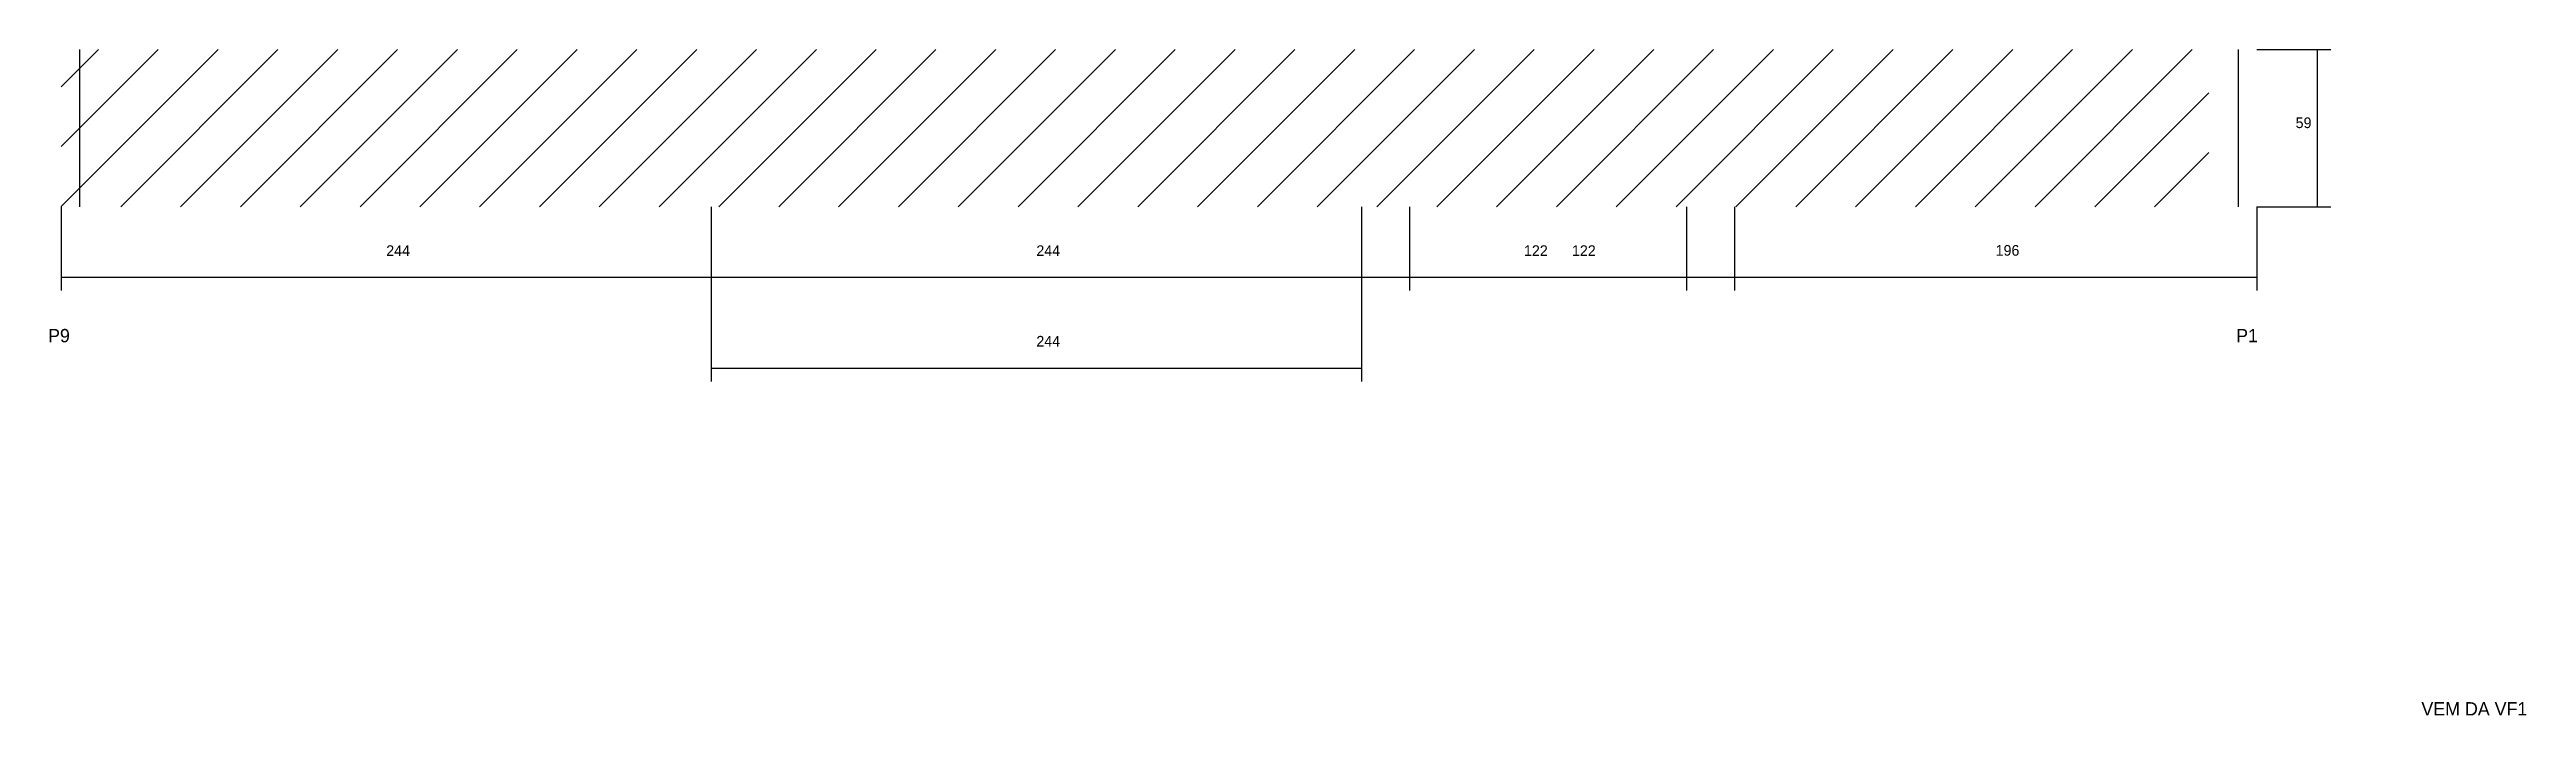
# Model space of a CAD drawing. Header units: metres. Extents: x -2848 to 22762, y -49062 to 1016.
# Drawn here: x 192 to 1122, y -623 to -373 of the extents above; entities that cross this region are included whole.
import ezdxf

# ---------------------------------------------------------------- set-up
doc = ezdxf.new("R2010")
doc.units = ezdxf.units.M
for name, color, linetype in [('COTA', 4, 'Continuous'), ('NOMENCLATURA', 7, 'Continuous'), ('REAPROVEITAMENTO', 251, 'Continuous'), ('SARR_2.2x7', 40, 'Continuous'), ('Texto Seção', 7, 'Continuous')]:
    doc.layers.add(name, color=color, linetype=linetype)

msp = doc.modelspace()

# ---------------------------------------------------------------- texts
at = {"layer": 'COTA'}
for s, p in [('59', (1035.3, -402.5)), ('244', (318.7, -450.5)), ('244', (562.7, -450.5)), ('122', (745.7, -450.5)), ('122', (763.7, -450.5)), ('196', (922.7, -450.4)), ('244', (562.7, -484.5))]:
    msp.add_text(s, height=4, dxfattribs=at).set_placement(p)
at = {"layer": 'NOMENCLATURA'}
for s, p in [('P9', (191.8, -482.9)), ('P1', (1013, -482.9))]:
    msp.add_text(s, height=5, dxfattribs=at).set_placement(p)
at = {"layer": 'Texto Seção'}
msp.add_text('VEM DA VF1', height=5, dxfattribs=at).set_placement((1082.5, -623))

# ---------------------------------------------------------------- hatches: boundary and pattern name
at = {"layer": 'REAPROVEITAMENTO'}
h = msp.add_hatch(dxfattribs=at)
h.set_pattern_fill('ANSI31', scale=5)
h.paths.add_polyline_path([(196.7, -373), (196.7, -432), (196.7, -432), (1002.7, -432), (1002.7, -432), (1002.7, -373), (1002.7, -373), (196.7, -373)])

# ---------------------------------------------------------------- linework, layer by layer
at = {"layer": 'COTA'}
for p, q in [((1020.7, -373), (1048.5, -373)), ((1043.5, -432), (1043.5, -373)), ((196.7, -432), (196.7, -463.5)), ((440.7, -432), (440.7, -463.5)), ((440.7, -432), (440.7, -463.5)), ((440.7, -432), (440.7, -497.6)), ((684.7, -432), (684.7, -463.5)), ((684.7, -432), (684.7, -497.6)), ((684.7, -432), (684.7, -463.5)), ((702.7, -432), (702.7, -463.5)), ((806.7, -432), (806.7, -463.5)), ((824.7, -432), (824.7, -463.5)), ((824.7, -432), (824.7, -463.5)), ((1020.7, -432), (1048.5, -432)), ((1020.7, -432), (1020.7, -463.5)), ((196.7, -458.5), (440.7, -458.5)), ((440.7, -458.5), (684.7, -458.5)), ((684.7, -458.5), (806.7, -458.5)), ((702.7, -458.5), (824.7, -458.5)), ((824.7, -458.5), (1020.7, -458.5)), ((440.7, -492.6), (684.7, -492.6))]:
    msp.add_line(p, q, dxfattribs=at)
at = {"layer": 'SARR_2.2x7'}
for p, q in [((203.7, -432), (203.7, -373)), ((1013.8, -432), (1013.8, -373))]:
    msp.add_line(p, q, dxfattribs=at)

msp.set_redraw_order([(e.dxf.handle, doc.entitydb.next_handle()) for e in msp.query("TEXT MTEXT ATTDEF DIMENSION ARC_DIMENSION")])  # texts and dimensions are drawn at this point

doc.saveas('drawing.dxf')
